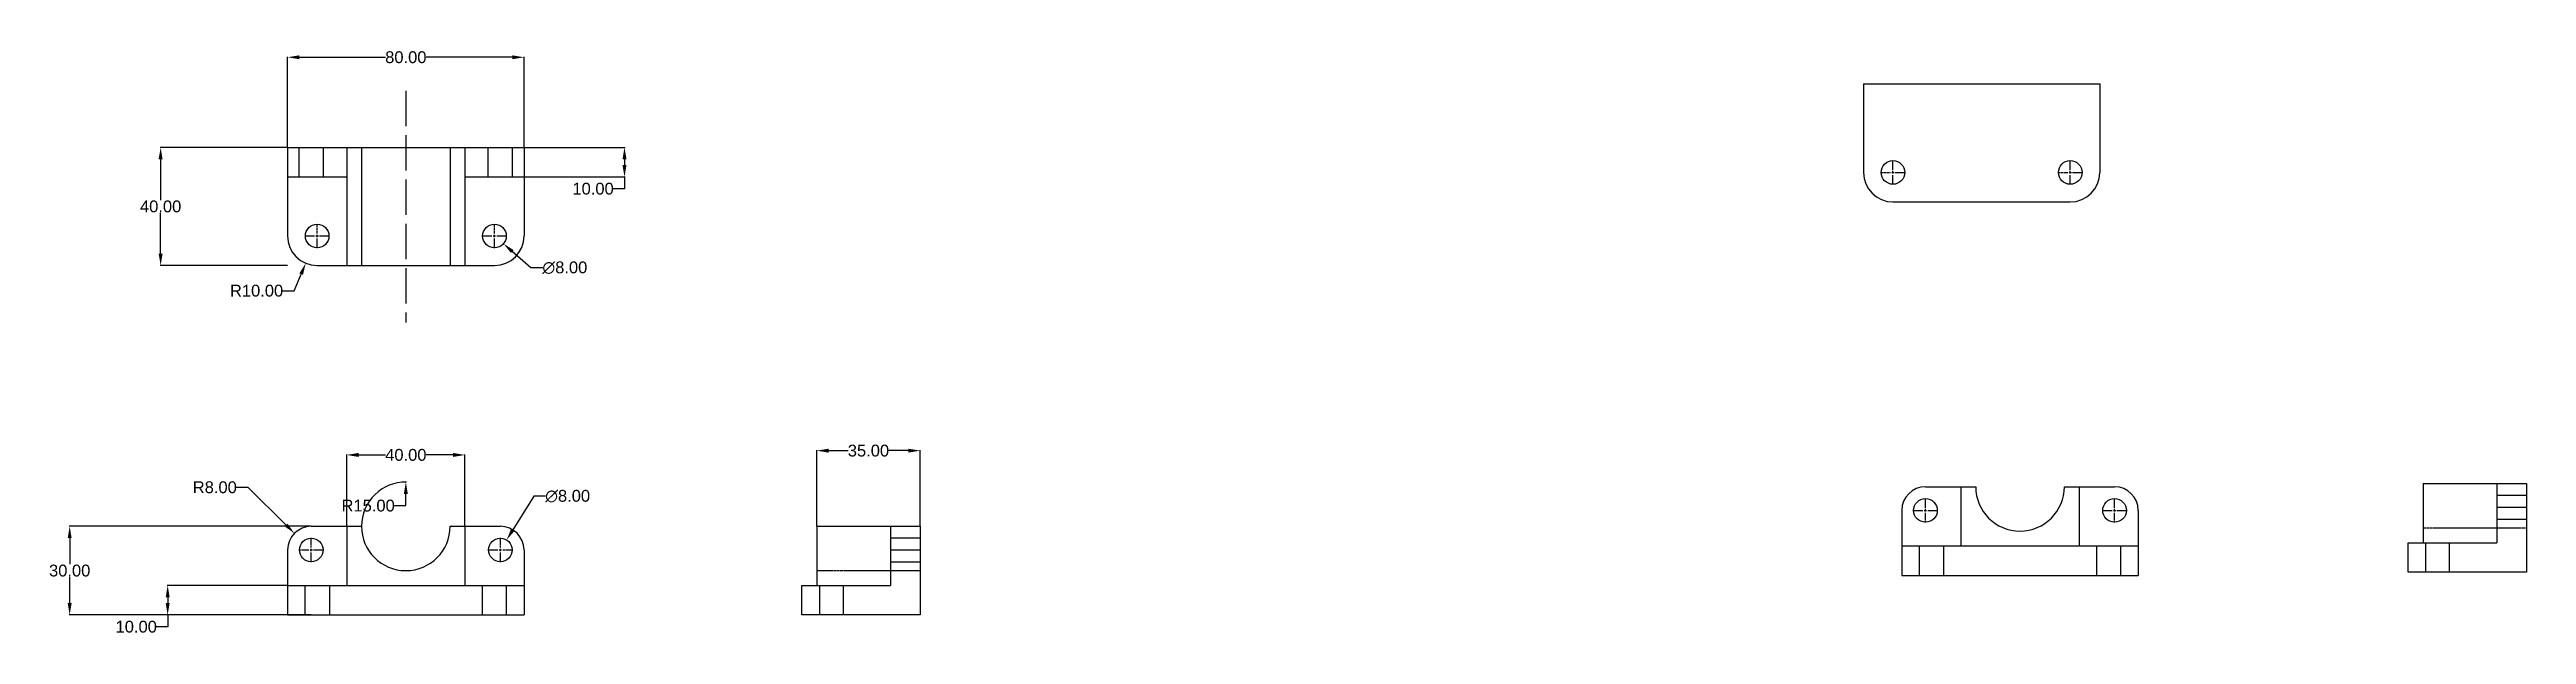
# Model space of a CAD drawing. Header units: millimetres. Extents: x 193 to 1681, y 43 to 398.
# Drawn here: x 843 to 1681, y 200 to 398 of the extents above; entities that cross this region are included whole.
import ezdxf

# ---------------------------------------------------------------- set-up
doc = ezdxf.new("R2010")
doc.units = ezdxf.units.MM
doc.header["$MEASUREMENT"] = 0
doc.linetypes.add('ACAD_ISO02W100', pattern=[15, 12, -3])
doc.linetypes.add('CENTER2', pattern=[1.125, 0.75, -0.125, 0.125, -0.125])
doc.styles.get("Standard").update_dxf_attribs({"font": 'arial.ttf'})
doc.dimstyles.get("Standard").update_dxf_attribs({"dimtxt": 4, "dimasz": 4, "dimexe": 0.18, "dimexo": 0.0625, "dimgap": 0.09, "dimtad": 0, "dimtih": 1, "dimtoh": 1, "dimzin": 0, "dimdsep": 46, "dimtxsty": 'Standard', "dimcen": 0.09, "dimadec": 0, "dimazin": 0, "dimtfac": 1, "dimtofl": 0, "dimtmove": 0, "dimatfit": 3, "dimfxl": 1, "dimtolj": 1, "dimtzin": 0, "dimarcsym": 0})

msp = doc.modelspace()

# ---------------------------------------------------------------- blocks, each defined once
blk = doc.blocks.new('*U2')
at = {"color": 0, "linetype": 'CENTER2', "transparency": 16777216}
for p, q in [((-4.12, 0), (-0.8, 0)), ((0, 0.8), (0, 4.12)), ((0.8, 0), (4.12, 0)), ((0, -4.12), (0, -0.8))]:
    blk.add_line(p, q, dxfattribs=at)
at = {"color": 0, "linetype": 'Continuous', "transparency": 16777216}
for p, q in [((-0.4, 0), (0.4, 0)), ((0, -0.4), (0, 0.4))]:
    blk.add_line(p, q, dxfattribs=at)
blk = doc.blocks.new('*U3')
at = {"color": 0, "linetype": 'CENTER2', "transparency": 16777216}
for p, q in [((-4.12, 0), (-0.8, 0)), ((0, 0.8), (0, 4.12)), ((0.8, 0), (4.12, 0)), ((0, -4.12), (0, -0.8))]:
    blk.add_line(p, q, dxfattribs=at)
at = {"color": 0, "linetype": 'Continuous', "transparency": 16777216}
for p, q in [((-0.4, 0), (0.4, 0)), ((0, -0.4), (0, 0.4))]:
    blk.add_line(p, q, dxfattribs=at)
blk = doc.blocks.new('*D7')
at = {"color": 0, "lineweight": -2, "transparency": 16777216}
for p, q in [((923.51, 364.65), (923.51, 395.28)), ((927.51, 395.1), (956.67, 395.1)), ((999.51, 395.1), (970.34, 395.1)), ((1003.51, 364.65), (1003.51, 395.28))]:
    blk.add_line(p, q, dxfattribs=at)
at = {"color": 0, "transparency": 16777216}
for points in [[(927.51, 395.77), (927.51, 394.43), (923.51, 395.1)], [(999.51, 395.77), (999.51, 394.43), (1003.51, 395.1)]]:
    blk.add_solid(points, dxfattribs=at)
at = {"layer": 'Defpoints', "color": 0, "transparency": 16777216}
for p in [(1003.51, 395.1), (923.51, 364.59), (1003.51, 364.59)]:
    blk.add_point(p, dxfattribs=at)
at = {"color": 0, "transparency": 16777216, "insert": (963.51, 395.1), "char_height": 4, "attachment_point": 5}
blk.add_mtext('\\A1;80.00', dxfattribs=at)
blk = doc.blocks.new('*D8')
at = {"color": 0, "lineweight": -2, "transparency": 16777216}
for p, q in [((1003.57, 364.59), (1037.69, 364.59)), ((1037.51, 360.59), (1037.51, 358.59)), ((1003.57, 354.59), (1037.69, 354.59)), ((1037.51, 354.59), (1037.51, 350.59)), ((1037.51, 350.59), (1033.51, 350.59))]:
    blk.add_line(p, q, dxfattribs=at)
at = {"color": 0, "transparency": 16777216}
for points in [[(1036.84, 360.59), (1038.18, 360.59), (1037.51, 364.59)], [(1036.84, 358.59), (1038.18, 358.59), (1037.51, 354.59)]]:
    blk.add_solid(points, dxfattribs=at)
at = {"layer": 'Defpoints', "color": 0, "transparency": 16777216}
for p in [(1003.51, 364.59), (1003.51, 354.59), (1037.51, 354.59)]:
    blk.add_point(p, dxfattribs=at)
at = {"color": 0, "transparency": 16777216, "insert": (1026.87, 350.59), "char_height": 4, "attachment_point": 5}
blk.add_mtext('\\A1;10.00', dxfattribs=at)
blk = doc.blocks.new('*D9')
at = {"color": 0, "lineweight": -2, "transparency": 16777216}
for p, q in [((923.45, 364.59), (880.36, 364.59)), ((880.54, 360.59), (880.54, 346.72)), ((880.54, 328.59), (880.54, 342.46)), ((923.45, 324.59), (880.36, 324.59))]:
    blk.add_line(p, q, dxfattribs=at)
at = {"color": 0, "transparency": 16777216}
for points in [[(879.87, 360.59), (881.2, 360.59), (880.54, 364.59)], [(879.87, 328.59), (881.2, 328.59), (880.54, 324.59)]]:
    blk.add_solid(points, dxfattribs=at)
at = {"layer": 'Defpoints', "color": 0, "transparency": 16777216}
for p in [(923.51, 364.59), (880.54, 324.59), (923.51, 324.59)]:
    blk.add_point(p, dxfattribs=at)
at = {"color": 0, "transparency": 16777216, "insert": (880.54, 344.59), "char_height": 4, "attachment_point": 5}
blk.add_mtext('\\A1;40.00', dxfattribs=at)
blk = doc.blocks.new('*D10')
at = {"color": 0, "lineweight": -2, "transparency": 16777216}
for p, q in [((993.42, 334.59), (993.6, 334.59)), ((993.51, 334.5), (993.51, 334.68)), ((1005.86, 323.84), (999.54, 329.34)), ((1009.86, 323.84), (1005.86, 323.84))]:
    blk.add_line(p, q, dxfattribs=at)
at = {"color": 0, "transparency": 16777216}
blk.add_solid([(999.98, 329.84), (999.11, 328.84), (996.53, 331.96)], dxfattribs=at)
at = {"layer": 'Defpoints', "color": 0, "transparency": 16777216}
for p in [(990.49, 337.21), (996.53, 331.96)]:
    blk.add_point(p, dxfattribs=at)
at = {"color": 0, "transparency": 16777216, "insert": (1017.32, 323.84), "char_height": 4, "attachment_point": 5}
blk.add_mtext('\\A1;∅8.00', dxfattribs=at)
blk = doc.blocks.new('*D11')
at = {"color": 0, "lineweight": -2, "transparency": 16777216}
for p, q in [((933.42, 334.59), (933.6, 334.59)), ((933.51, 334.5), (933.51, 334.68)), ((925.75, 316.06), (928.1, 321.68)), ((921.75, 316.06), (925.75, 316.06))]:
    blk.add_line(p, q, dxfattribs=at)
at = {"color": 0, "transparency": 16777216}
blk.add_solid([(927.48, 321.94), (928.71, 321.42), (929.64, 325.37)], dxfattribs=at)
at = {"layer": 'Defpoints', "color": 0, "transparency": 16777216}
for p in [(933.51, 334.59), (929.64, 325.37)]:
    blk.add_point(p, dxfattribs=at)
at = {"color": 0, "transparency": 16777216, "insert": (913, 316.06), "char_height": 4, "attachment_point": 5}
blk.add_mtext('\\A1;R10.00', dxfattribs=at)
blk = doc.blocks.new('*U12')
at = {"color": 0, "linetype": 'CENTER2', "transparency": 16777216}
for p, q in [((-4.12, 0), (-0.8, 0)), ((0, 0.8), (0, 4.12)), ((0.8, 0), (4.12, 0)), ((0, -4.12), (0, -0.8))]:
    blk.add_line(p, q, dxfattribs=at)
at = {"color": 0, "linetype": 'Continuous', "transparency": 16777216}
for p, q in [((-0.4, 0), (0.4, 0)), ((0, -0.4), (0, 0.4))]:
    blk.add_line(p, q, dxfattribs=at)
blk = doc.blocks.new('*U13')
at = {"color": 0, "linetype": 'CENTER2', "transparency": 16777216}
for p, q in [((-4.12, 0), (-0.8, 0)), ((0, 0.8), (0, 4.12)), ((0.8, 0), (4.12, 0)), ((0, -4.12), (0, -0.8))]:
    blk.add_line(p, q, dxfattribs=at)
at = {"color": 0, "linetype": 'Continuous', "transparency": 16777216}
for p, q in [((-0.4, 0), (0.4, 0)), ((0, -0.4), (0, 0.4))]:
    blk.add_line(p, q, dxfattribs=at)
blk = doc.blocks.new('*D28')
at = {"color": 0, "lineweight": -2, "transparency": 16777216}
for p, q in [((906.06, 249.5), (910.06, 249.5)), ((910.06, 249.5), (922.98, 236.73)), ((931.42, 228.29), (931.6, 228.29)), ((931.51, 228.2), (931.51, 228.38))]:
    blk.add_line(p, q, dxfattribs=at)
at = {"color": 0, "transparency": 16777216}
blk.add_solid([(923.44, 237.2), (922.51, 236.26), (925.82, 233.92)], dxfattribs=at)
at = {"layer": 'Defpoints', "color": 0, "transparency": 16777216}
for p in [(925.82, 233.92), (931.51, 228.29)]:
    blk.add_point(p, dxfattribs=at)
at = {"color": 0, "transparency": 16777216, "insert": (898.87, 249.5), "char_height": 4, "attachment_point": 5}
blk.add_mtext('\\A1;R8.00', dxfattribs=at)
blk = doc.blocks.new('*D29')
at = {"color": 0, "lineweight": -2, "transparency": 16777216}
for p, q in [((1006.81, 246.49), (999.73, 235.09)), ((1010.81, 246.49), (1006.81, 246.49)), ((995.42, 228.29), (995.6, 228.29)), ((995.51, 228.2), (995.51, 228.38))]:
    blk.add_line(p, q, dxfattribs=at)
at = {"color": 0, "transparency": 16777216}
blk.add_solid([(999.16, 235.44), (1000.3, 234.74), (997.62, 231.69)], dxfattribs=at)
at = {"layer": 'Defpoints', "color": 0, "transparency": 16777216}
for p in [(997.62, 231.69), (993.4, 224.89)]:
    blk.add_point(p, dxfattribs=at)
at = {"color": 0, "transparency": 16777216, "insert": (1018.26, 246.49), "char_height": 4, "attachment_point": 5}
blk.add_mtext('\\A1;∅8.00', dxfattribs=at)
blk = doc.blocks.new('*D30')
at = {"color": 0, "lineweight": -2, "transparency": 16777216}
for p, q in [((923.45, 216.29), (882.74, 216.29)), ((882.92, 212.29), (882.92, 210.29)), ((882.92, 202.29), (878.92, 202.29)), ((923.45, 206.29), (882.74, 206.29)), ((882.92, 206.29), (882.92, 202.29))]:
    blk.add_line(p, q, dxfattribs=at)
at = {"color": 0, "transparency": 16777216}
for points in [[(882.26, 212.29), (883.59, 212.29), (882.92, 216.29)], [(882.26, 210.29), (883.59, 210.29), (882.92, 206.29)]]:
    blk.add_solid(points, dxfattribs=at)
at = {"layer": 'Defpoints', "color": 0, "transparency": 16777216}
for p in [(923.51, 216.29), (882.92, 206.29), (923.51, 206.29)]:
    blk.add_point(p, dxfattribs=at)
at = {"color": 0, "transparency": 16777216, "insert": (872.28, 202.29), "char_height": 4, "attachment_point": 5}
blk.add_mtext('\\A1;10.00', dxfattribs=at)
blk = doc.blocks.new('*D31')
at = {"color": 0, "lineweight": -2, "transparency": 16777216}
for p, q in [((943.51, 236.36), (943.51, 260.64)), ((947.51, 260.46), (956.6, 260.46)), ((979.51, 260.46), (970.42, 260.46)), ((983.51, 236.36), (983.51, 260.64))]:
    blk.add_line(p, q, dxfattribs=at)
at = {"color": 0, "transparency": 16777216}
for points in [[(947.51, 261.12), (947.51, 259.79), (943.51, 260.46)], [(979.51, 261.12), (979.51, 259.79), (983.51, 260.46)]]:
    blk.add_solid(points, dxfattribs=at)
at = {"layer": 'Defpoints', "color": 0, "transparency": 16777216}
for p in [(983.51, 260.46), (943.51, 236.29), (983.51, 236.29)]:
    blk.add_point(p, dxfattribs=at)
at = {"color": 0, "transparency": 16777216, "insert": (963.51, 260.46), "char_height": 4, "attachment_point": 5}
blk.add_mtext('\\A1;40.00', dxfattribs=at)
blk = doc.blocks.new('*D32')
at = {"color": 0, "lineweight": -2, "transparency": 16777216}
for p, q in [((931.45, 236.29), (849.58, 236.29)), ((849.76, 232.29), (849.76, 223.43)), ((849.76, 210.29), (849.76, 219.16)), ((931.45, 206.29), (849.58, 206.29))]:
    blk.add_line(p, q, dxfattribs=at)
at = {"color": 0, "transparency": 16777216}
for points in [[(849.09, 232.29), (850.43, 232.29), (849.76, 236.29)], [(849.09, 210.29), (850.43, 210.29), (849.76, 206.29)]]:
    blk.add_solid(points, dxfattribs=at)
at = {"layer": 'Defpoints', "color": 0, "transparency": 16777216}
for p in [(931.51, 236.29), (849.76, 206.29), (931.51, 206.29)]:
    blk.add_point(p, dxfattribs=at)
at = {"color": 0, "transparency": 16777216, "insert": (849.76, 221.29), "char_height": 4, "attachment_point": 5}
blk.add_mtext('\\A1;30.00', dxfattribs=at)
blk = doc.blocks.new('*D33')
at = {"color": 0, "lineweight": -2, "transparency": 16777216}
for p, q in [((959.51, 243.29), (963.51, 243.29)), ((963.51, 243.29), (963.51, 247.29))]:
    blk.add_line(p, q, dxfattribs=at)
blk.add_arc((963.51, 236.29), 15, 89.31245, 179.76127, dxfattribs=at)
at = {"color": 0, "transparency": 16777216}
blk.add_solid([(962.84, 247.29), (964.18, 247.29), (963.51, 251.29)], dxfattribs=at)
at = {"layer": 'Defpoints', "color": 0, "transparency": 16777216}
for p in [(963.51, 251.29), (963.51, 236.29)]:
    blk.add_point(p, dxfattribs=at)
at = {"color": 0, "transparency": 16777216, "insert": (950.76, 243.29), "char_height": 4, "attachment_point": 5}
blk.add_mtext('\\A1;R15.00', dxfattribs=at)
blk = doc.blocks.new('*D35')
at = {"color": 0, "lineweight": -2, "transparency": 16777216}
for p, q in [((1102.56, 236.36), (1102.56, 262.09)), ((1106.56, 261.91), (1113.23, 261.91)), ((1133.56, 261.91), (1126.89, 261.91)), ((1137.56, 236.36), (1137.56, 262.09))]:
    blk.add_line(p, q, dxfattribs=at)
at = {"color": 0, "transparency": 16777216}
for points in [[(1106.56, 262.57), (1106.56, 261.24), (1102.56, 261.91)], [(1133.56, 262.57), (1133.56, 261.24), (1137.56, 261.91)]]:
    blk.add_solid(points, dxfattribs=at)
at = {"layer": 'Defpoints', "color": 0, "transparency": 16777216}
for p in [(1137.56, 261.91), (1102.56, 236.29), (1137.56, 236.29)]:
    blk.add_point(p, dxfattribs=at)
at = {"color": 0, "transparency": 16777216, "insert": (1120.06, 261.91), "char_height": 4, "attachment_point": 5}
blk.add_mtext('\\A1;35.00', dxfattribs=at)
blk = doc.blocks.new('*U25')
at = {"color": 0, "linetype": 'CENTER2', "transparency": 16777216}
for p, q in [((-4.12, 0), (-0.8, 0)), ((0, 0.8), (0, 4.12)), ((0.8, 0), (4.12, 0)), ((0, -4.12), (0, -0.8))]:
    blk.add_line(p, q, dxfattribs=at)
at = {"color": 0, "linetype": 'Continuous', "transparency": 16777216}
for p, q in [((-0.4, 0), (0.4, 0)), ((0, -0.4), (0, 0.4))]:
    blk.add_line(p, q, dxfattribs=at)
blk = doc.blocks.new('*U27')
at = {"color": 0, "linetype": 'CENTER2', "transparency": 16777216}
for p, q in [((-4.12, 0), (-0.8, 0)), ((0, 0.8), (0, 4.12)), ((0.8, 0), (4.12, 0)), ((0, -4.12), (0, -0.8))]:
    blk.add_line(p, q, dxfattribs=at)
at = {"color": 0, "linetype": 'Continuous', "transparency": 16777216}
for p, q in [((-0.4, 0), (0.4, 0)), ((0, -0.4), (0, 0.4))]:
    blk.add_line(p, q, dxfattribs=at)
blk = doc.blocks.new('*U46')
at = {"color": 0, "linetype": 'CENTER2', "transparency": 16777216}
for p, q in [((-4.12, 0), (-0.8, 0)), ((0, 0.8), (0, 4.12)), ((0.8, 0), (4.12, 0)), ((0, -4.12), (0, -0.8))]:
    blk.add_line(p, q, dxfattribs=at)
at = {"color": 0, "linetype": 'Continuous', "transparency": 16777216}
for p, q in [((-0.4, 0), (0.4, 0)), ((0, -0.4), (0, 0.4))]:
    blk.add_line(p, q, dxfattribs=at)
blk = doc.blocks.new('*U47')
at = {"color": 0, "linetype": 'CENTER2', "transparency": 16777216}
for p, q in [((-4.12, 0), (-0.8, 0)), ((0, 0.8), (0, 4.12)), ((0.8, 0), (4.12, 0)), ((0, -4.12), (0, -0.8))]:
    blk.add_line(p, q, dxfattribs=at)
at = {"color": 0, "linetype": 'Continuous', "transparency": 16777216}
for p, q in [((-0.4, 0), (0.4, 0)), ((0, -0.4), (0, 0.4))]:
    blk.add_line(p, q, dxfattribs=at)

# ---------------------------------------------------------------- dimensions: what is measured, and where the dimension line sits
for base, p1, p2, picture, middle in [((1003.509, 395.101), (923.509, 364.59), (1003.509, 364.59), '*D7', (963.509, 395.101)), ((983.509, 260.456), (943.509, 236.293), (983.509, 236.293), '*D31', (963.509, 260.456)), ((1137.558, 261.907), (1102.558, 236.293), (1137.558, 236.293), '*D35', (1120.058, 261.907))]:
    dim = msp.add_linear_dim(base=base, p1=p1, p2=p2, dimstyle='Standard')
    dim.commit()
    dim.dimension.update_dxf_attribs({"geometry": picture, "text_midpoint": middle})
for base, p1, p2, picture, middle in [((880.538, 324.59), (923.509, 364.59), (923.509, 324.59), '*D9', (880.538, 344.59)), ((1037.51, 354.59), (1003.509, 364.59), (1003.509, 354.59), '*D8', (1026.866, 350.59)), ((849.761, 206.293), (931.509, 236.293), (931.509, 206.293), '*D32', (849.761, 221.293)), ((882.925, 206.293), (923.509, 216.293), (923.509, 206.293), '*D30', (872.281, 202.293))]:
    dim = msp.add_linear_dim(base=base, p1=p1, p2=p2, angle=90, dimstyle='Standard')
    dim.commit()
    dim.dimension.update_dxf_attribs({"geometry": picture, "text_midpoint": middle})
for p1, p2, picture, middle in [((990.491, 337.215), (996.527, 331.964), '*D10', (1017.319, 323.842)), ((993.399, 224.894), (997.619, 231.691), '*D29', (1018.262, 246.491))]:
    dim = msp.add_diameter_dim_2p(p1=p1, p2=p2, dimstyle='Standard')
    dim.commit()
    dim.dimension.update_dxf_attribs({"geometry": picture, "text_midpoint": middle, "dimtype": 163})
for center, mpoint, picture, middle in [((933.509, 334.59), (929.644, 325.367), '*D11', (913, 316.063)), ((931.509, 228.293), (925.82, 233.918), '*D28', (898.866, 249.503)), ((963.509, 236.293), (963.509, 251.293), '*D33', (950.763, 243.293))]:
    dim = msp.add_radius_dim(center=center, mpoint=mpoint, dimstyle='Standard')
    dim.commit()
    dim.dimension.update_dxf_attribs({"geometry": picture, "text_midpoint": middle, "dimtype": 164})

# ---------------------------------------------------------------- linework, layer by layer
for p, q in [((1456.74, 386.109), (1536.74, 386.109)), ((1456.74, 386.109), (1456.74, 356.109)), ((1456.74, 386.109), (1456.74, 356.109)), ((1536.74, 386.109), (1536.74, 356.109)), ((1536.74, 386.109), (1536.74, 356.109)), ((923.509, 364.59), (1003.509, 364.59)), ((923.509, 364.59), (923.509, 334.59)), ((923.509, 364.59), (923.509, 334.59)), ((927.389, 354.59), (927.389, 364.59)), ((935.629, 354.59), (935.629, 364.59)), ((943.509, 364.59), (943.509, 324.59)), ((948.509, 364.59), (948.509, 324.59)), ((948.509, 364.59), (948.509, 324.59)), ((978.509, 364.59), (978.509, 324.59)), ((978.509, 364.59), (978.509, 324.59)), ((983.509, 364.59), (983.509, 324.59)), ((991.389, 354.59), (991.389, 364.59)), ((999.629, 354.59), (999.629, 364.59)), ((1003.509, 364.59), (1003.509, 334.59)), ((1003.509, 364.59), (1003.509, 334.59)), ((923.509, 354.59), (943.509, 354.59)), ((943.509, 354.59), (943.509, 324.59)), ((983.509, 354.59), (983.509, 324.59)), ((983.509, 354.59), (1003.509, 354.59)), ((1466.74, 346.109), (1526.74, 346.109)), ((933.509, 324.59), (993.509, 324.59)), ((1477.733, 249.679), (1494.733, 249.679)), ((1489.733, 249.679), (1489.733, 229.679)), ((1524.733, 249.679), (1541.733, 249.679)), ((1529.733, 249.679), (1529.733, 229.679)), ((1646.112, 250.734), (1681.112, 250.734)), ((1646.112, 250.734), (1646.112, 230.734)), ((1671.112, 250.734), (1671.112, 230.734)), ((1681.112, 250.734), (1681.112, 220.734)), ((931.509, 236.293), (948.509, 236.293)), ((943.509, 236.293), (943.509, 216.293)), ((978.509, 236.293), (995.509, 236.293)), ((983.509, 236.293), (983.509, 216.293)), ((1102.558, 236.293), (1137.558, 236.293)), ((1102.558, 236.293), (1102.558, 216.293)), ((1127.558, 236.293), (1127.558, 216.293)), ((1137.558, 236.293), (1137.558, 206.293)), ((1469.733, 241.679), (1469.733, 219.679)), ((1549.733, 241.679), (1549.733, 219.679)), ((1671.112, 242.734), (1681.112, 242.734)), ((923.509, 228.293), (923.509, 206.293)), ((1003.509, 228.293), (1003.509, 206.293)), ((1127.558, 228.293), (1137.558, 228.293)), ((1469.733, 229.679), (1549.733, 229.679)), ((1475.613, 229.679), (1475.613, 219.679)), ((1483.853, 229.679), (1483.853, 219.679)), ((1535.613, 229.679), (1535.613, 219.679)), ((1543.733, 229.679), (1543.733, 219.679)), ((1641.112, 220.734), (1641.112, 230.734)), ((1641.112, 230.734), (1671.112, 230.734)), ((1647.112, 220.734), (1647.112, 230.734)), ((1655.112, 220.734), (1655.112, 230.734)), ((1469.733, 219.679), (1549.733, 219.679)), ((1681.112, 220.734), (1641.112, 220.734)), ((923.509, 216.293), (1003.509, 216.293)), ((929.389, 216.293), (929.389, 206.293)), ((937.629, 216.293), (937.629, 206.293)), ((989.389, 216.293), (989.389, 206.293)), ((997.509, 216.293), (997.509, 206.293)), ((1097.558, 206.293), (1097.558, 216.293)), ((1097.558, 216.293), (1127.558, 216.293)), ((1103.558, 206.293), (1103.558, 216.293)), ((1111.558, 206.293), (1111.558, 216.293)), ((923.509, 206.293), (1003.509, 206.293)), ((1137.558, 206.293), (1097.558, 206.293))]:
    msp.add_line(p, q)
at = {"linetype": 'ACAD_ISO02W100'}
for p, q in [((963.509, 383.74), (963.509, 305.28)), ((1671.112, 246.854), (1681.112, 246.854)), ((1671.112, 238.734), (1681.112, 238.734)), ((1127.558, 232.413), (1137.558, 232.413)), ((1127.558, 224.293), (1137.558, 224.293))]:
    msp.add_line(p, q, dxfattribs=at)
at = {"linetype": 'CENTER2'}
for p, q in [((1646.112, 235.734), (1681.112, 235.734)), ((1102.558, 221.293), (1137.558, 221.293))]:
    msp.add_line(p, q, dxfattribs=at)
for centre in [(1466.74, 356.109), (1526.74, 356.109), (933.509, 334.59), (993.509, 334.59), (1477.733, 241.679), (1541.733, 241.679), (931.509, 228.293), (995.509, 228.293)]:
    msp.add_circle(centre, 4)
for centre, radius, start, end in [((1466.74, 356.109), 10, 180, 270), ((1526.74, 356.109), 10, 270, 0), ((933.509, 334.59), 10, 180, 270), ((993.509, 334.59), 10, 270, 0), ((1477.733, 241.679), 8, 90, 180), ((1509.733, 249.679), 15, 180, 0), ((1541.733, 241.679), 8, 0, 90), ((931.509, 228.293), 8, 90, 180), ((963.509, 236.293), 15, 180, 0), ((995.509, 228.293), 8, 0, 90)]:
    msp.add_arc(centre, radius, start, end)

# ---------------------------------------------------------------- block references
for name, p in [('*U46', (1466.74, 356.109)), ('*U47', (1526.74, 356.109)), ('*U2', (933.509, 334.59)), ('*U3', (993.509, 334.59)), ('*U25', (1477.733, 241.679)), ('*U27', (1541.733, 241.679)), ('*U12', (931.509, 228.293)), ('*U13', (995.509, 228.293))]:
    msp.add_blockref(name, p, dxfattribs=at)

msp.set_redraw_order([(e.dxf.handle, doc.entitydb.next_handle()) for e in msp.query("TEXT MTEXT ATTDEF DIMENSION ARC_DIMENSION")])  # texts and dimensions are drawn at this point

doc.saveas('drawing.dxf')
